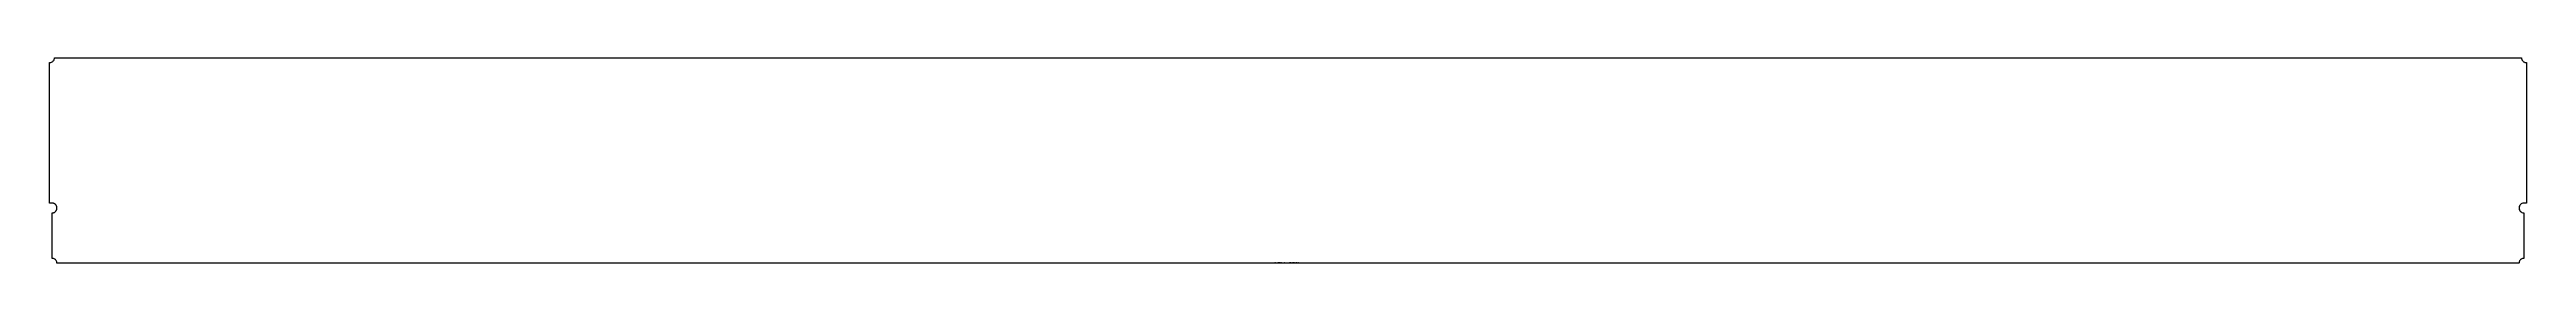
# Model space of a CAD drawing. Extents: x 0 to 14948, y -622 to 622.
import ezdxf

# ---------------------------------------------------------------- set-up
doc = ezdxf.new("R2010")
doc.units = 0
doc.header["$LTSCALE"] = 10
doc.layers.add('TEILE', color=7, linetype='CONTINUOUS')
doc.layers.add('UNTERSCHRIFT', color=7, linetype='CONTINUOUS')
doc.styles.get("Standard").update_dxf_attribs({"font": 'ROMANS'})

msp = doc.modelspace()

# ---------------------------------------------------------------- linework, layer by layer
at = {"layer": 'TEILE', "color": 2}
for p, q in [((16.218567, 597.262573), (19.645691, 599.827576)), ((19.645691, 599.827576), (22.672272, 602.854126)), ((22.672272, 602.854126), (25.237274, 606.280518)), ((25.237274, 606.280518), (27.288818, 610.037231)), ((27.288818, 610.037231), (28.78418, 614.047974)), ((28.78418, 614.047974), (29.694366, 618.230408)), ((29.694366, 618.230408), (29.999542, 622.499817)), ((29.999542, 622.499817), (14918, 622.499817)), ((14918, 622.499817), (14918.165039, 619.363953)), ((14918.165039, 619.363953), (14918.65625, 616.262451)), ((14918.65625, 616.262451), (14919.46875, 613.229309)), ((14919.46875, 613.229309), (14920.594727, 610.297729)), ((14920.594727, 610.297729), (14922.020508, 607.499817)), ((14922.020508, 607.499817), (14923.729492, 604.866272)), ((14923.729492, 604.866272), (14925.707031, 602.425903)), ((14925.707031, 602.425903), (14927.927734, 600.205505)), ((14927.927734, 600.205505), (14930.367188, 598.229309)), ((14930.367188, 598.229309), (14933, 596.519043)), ((0, 592.500305), (4.269409, 592.805481)), ((0.010032, -257.499786), (0, 592.500305)), ((4.269409, 592.805481), (8.451843, 593.714905)), ((8.451843, 593.714905), (12.461853, 595.210999)), ((12.461853, 595.210999), (16.218567, 597.262573)), ((14933, 596.519043), (14935.798828, 595.093445)), ((14935.798828, 595.093445), (14938.729492, 593.96814)), ((14938.729492, 593.96814), (14941.762695, 593.155396)), ((14941.762695, 593.155396), (14944.864258, 592.664185)), ((14944.864258, 592.664185), (14948, 592.499817)), ((14948, 592.499817), (14947.999023, -257.494202)), ((15.006437, -257.499786), (0.010032, -257.499786)), ((15.006446, -257.499786), (15.006437, -257.499786)), ((16.576523, -257.540924), (15.006446, -257.499786)), ((18.142298, -257.664124), (16.576523, -257.540924)), ((19.699478, -257.869141), (18.142298, -257.664124)), ((21.243797, -258.155365), (19.699478, -257.869141)), ((22.771015, -258.522003), (21.243797, -258.155365)), ((24.276955, -258.968079), (22.771015, -258.522003)), ((25.757484, -259.492371), (24.276955, -258.968079)), ((27.208546, -260.093414), (25.757484, -259.492371)), ((28.62616, -260.769592), (27.208546, -260.093414)), ((30.006447, -261.519012), (28.62616, -260.769592)), ((31.345617, -262.339661), (30.006447, -261.519012)), ((32.640007, -263.229279), (31.345617, -262.339661)), ((33.886063, -264.185394), (32.640007, -263.229279)), ((35.080372, -265.205414), (33.886063, -264.185394)), ((36.219658, -266.28656), (35.080372, -265.205414)), ((37.3008, -267.425873), (36.219658, -266.28656)), ((38.320835, -268.620178), (37.3008, -267.425873)), ((39.276966, -269.866211), (38.320835, -268.620178)), ((40.166573, -271.160614), (39.276966, -269.866211)), ((40.987221, -272.499786), (40.166573, -271.160614)), ((41.736656, -273.880066), (40.987221, -272.499786)), ((42.412819, -275.297668), (41.736656, -273.880066)), ((42.233681, -300.096466), (42.875725, -298.603943)), ((43.01387, -276.748749), (42.412819, -275.297668)), ((42.875725, -298.603943), (43.436016, -297.078827)), ((43.538151, -278.229279), (43.01387, -276.748749)), ((43.436016, -297.078827), (43.912926, -295.525635)), ((43.98423, -279.735229), (43.538151, -278.229279)), ((43.912926, -295.525635), (44.305042, -293.948914)), ((44.350883, -281.262451), (43.98423, -279.735229)), ((44.305042, -293.948914), (44.611225, -292.353271)), ((44.637104, -282.806763), (44.350883, -281.262451)), ((44.611225, -292.353271), (44.83057, -290.743378)), ((44.84211, -284.363953), (44.637104, -282.806763)), ((44.83057, -290.743378), (44.96244, -289.123962)), ((44.965332, -285.929718), (44.84211, -284.363953)), ((44.96244, -289.123962), (45.006439, -287.499817)), ((45.006443, -287.499786), (44.965332, -285.929718)), ((45.006439, -287.499817), (45.006443, -287.499786)), ((45.006443, -287.499786), (45.006443, -287.499786)), ((14904.444336, -278.223694), (14903.139648, -284.358368)), ((14903.139648, -284.358368), (14903.139648, -290.630066)), ((14903.139648, -290.630066), (14904.444336, -296.76474)), ((14906.996094, -272.494202), (14904.444336, -278.223694)), ((14904.444336, -296.76474), (14906.996094, -302.494202)), ((14910.682617, -267.420288), (14906.996094, -272.494202)), ((14915.341797, -263.223694), (14910.682617, -267.420288)), ((14920.773438, -260.08786), (14915.341797, -263.223694)), ((14926.738281, -258.14978), (14920.773438, -260.08786)), ((14932.976563, -257.494202), (14926.738281, -258.14978)), ((14947.999023, -257.494202), (14932.976563, -257.494202)), ((15.000085, -592.499878), (15.006437, -317.499786)), ((15.006437, -317.499786), (16.630602, -317.45578)), ((16.630602, -317.45578), (18.250004, -317.323944)), ((18.250004, -317.323944), (19.859892, -317.104584)), ((19.859892, -317.104584), (21.455544, -316.798401)), ((21.455544, -316.798401), (23.03228, -316.406281)), ((23.03228, -316.406281), (24.585474, -315.929382)), ((24.585474, -315.929382), (26.110571, -315.36908)), ((26.110571, -315.36908), (27.603096, -314.727051)), ((27.603096, -314.727051), (29.058676, -314.005157)), ((29.058676, -314.005157), (30.473038, -313.205505)), ((30.473038, -313.205505), (31.842031, -312.330444)), ((31.842031, -312.330444), (33.161644, -311.382568)), ((33.161644, -311.382568), (34.428009, -310.364655)), ((34.428009, -310.364655), (35.637402, -309.279663)), ((35.637402, -309.279663), (36.786282, -308.130768)), ((36.786282, -308.130768), (37.871277, -306.921356)), ((37.871277, -306.921356), (38.889206, -305.654999)), ((38.889206, -305.654999), (39.837086, -304.335388)), ((39.837086, -304.335388), (40.712132, -302.9664)), ((40.712132, -302.9664), (41.51178, -301.552063)), ((41.51178, -301.552063), (42.233681, -300.096466)), ((14906.996094, -302.494202), (14910.682617, -307.568146)), ((14910.682617, -307.568146), (14915.341797, -311.76474)), ((14915.341797, -311.76474), (14920.773438, -314.900574)), ((14920.773438, -314.900574), (14926.738281, -316.838654)), ((14926.738281, -316.838654), (14932.976563, -317.494202)), ((14932.976563, -317.494202), (14932.967773, -592.499878)), ((18.135939, -592.664246), (15.000085, -592.499878)), ((21.237438, -593.155457), (18.135939, -592.664246)), ((24.270599, -593.968201), (21.237438, -593.155457)), ((27.20219, -595.093506), (24.270599, -593.968201)), ((30.000093, -596.519104), (27.20219, -595.093506)), ((32.633656, -598.22937), (30.000093, -596.519104)), ((14917.967773, -596.518738), (14915.333008, -598.228943)), ((14920.765625, -595.093201), (14917.967773, -596.518738)), ((14923.696289, -593.967957), (14920.765625, -595.093201)), ((14926.729492, -593.155273), (14923.696289, -593.967957)), ((14929.832031, -592.664185), (14926.729492, -593.155273)), ((14932.967773, -592.499878), (14929.832031, -592.664185)), ((35.07402, -600.205505), (32.633656, -598.22937)), ((37.294453, -602.425903), (35.07402, -600.205505)), ((39.270622, -604.866272), (37.294453, -602.425903)), ((40.980881, -607.499817), (39.270622, -604.866272)), ((42.406494, -610.297729), (40.980881, -607.499817)), ((43.53183, -613.229309), (42.406494, -610.297729)), ((44.344566, -616.262451), (43.53183, -613.229309)), ((44.835808, -619.363953), (44.344566, -616.262451)), ((45.000153, -622.499817), (44.835808, -619.363953)), ((14902.966797, -622.499084), (45.000153, -622.499817)), ((14903.130859, -619.36322), (14902.966797, -622.499084)), ((14903.62207, -616.26178), (14903.130859, -619.36322)), ((14904.43457, -613.228638), (14903.62207, -616.26178)), ((14905.560547, -610.297058), (14904.43457, -613.228638)), ((14906.986328, -607.499207), (14905.560547, -610.297058)), ((14908.696289, -604.865662), (14906.986328, -607.499207)), ((14910.672852, -602.425354), (14908.696289, -604.865662)), ((14912.892578, -600.205017), (14910.672852, -602.425354)), ((14915.333008, -598.228943), (14912.892578, -600.205017))]:
    msp.add_line(p, q, dxfattribs=at)

# ---------------------------------------------------------------- texts
at = {"layer": 'UNTERSCHRIFT', "color": 2, "oblique": 15, "width": 0.8}
for s, p in [('Project  DP0GN9  ,Qty. 1  , Pos. ', (7394.683105, -620.499451)), ('10302', (7480.483398, -620.499451)), ('  , Profi l PL1245*12', (7493.483398, -620.499451))]:
    msp.add_text(s, height=3.25, dxfattribs=at).set_placement(p)

doc.saveas('drawing.dxf')
